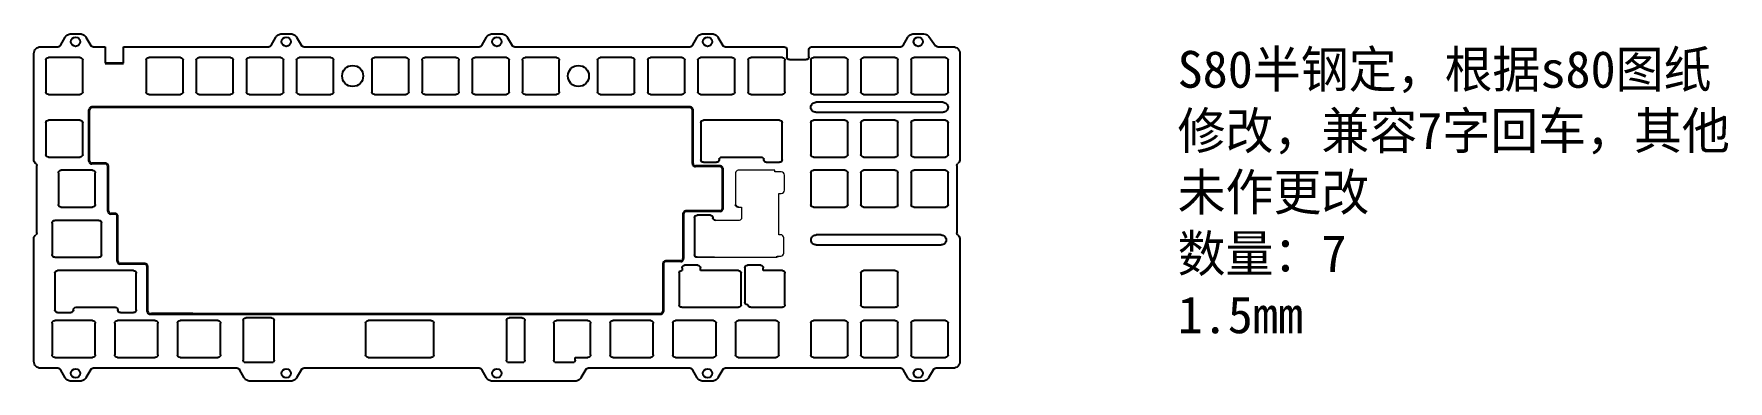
# Model space of a CAD drawing. Header units: millimetres. Extents: x 0 to 643, y 0 to 132.
import ezdxf

# ---------------------------------------------------------------- set-up
doc = ezdxf.new("R2010")
doc.units = ezdxf.units.MM
doc.layers.get('0').update_dxf_attribs({"lineweight": 35})
doc.layers.add('尺寸线层', color=3, linetype='Continuous', lineweight=18)
doc.layers.add('细实线层', color=7, linetype='Continuous', lineweight=18)

msp = doc.modelspace()

# ---------------------------------------------------------------- texts
at = {"layer": '尺寸线层', "insert": (434.32, 125.57), "char_height": 14, "width": 212.873, "attachment_point": 1}
msp.add_mtext('S80半钢定，根据s80图纸修改，兼容7字回车，其他未作更改\\P数量：7\\P1.5mm ', dxfattribs=at)

# ---------------------------------------------------------------- linework, layer by layer
at = {"color": 7, "linetype": 'Continuous', "lineweight": 25}
for p, q in [((10.05, 127.61), (11.9, 130.81)), ((14.06, 132.06), (17.6, 132.06)), ((19.76, 130.81), (21.61, 127.61)), ((90.05, 127.61), (91.9, 130.81)), ((94.06, 132.06), (97.6, 132.06)), ((99.76, 130.81), (101.61, 127.61)), ((170.05, 127.61), (171.9, 130.81)), ((174.06, 132.06), (177.6, 132.06)), ((179.76, 130.81), (181.61, 127.61)), ((250.05, 127.61), (251.9, 130.81)), ((254.06, 132.06), (257.6, 132.06)), ((259.76, 130.81), (261.61, 127.61)), ((330.05, 127.61), (331.9, 130.81)), ((334.06, 132.06), (337.82, 132.06)), ((339.83, 131.05), (342.44, 127.52)), ((0, 121.74), (0, 124.61)), ((2.5, 127.11), (9.18, 127.11)), ((17.53, 123.04), (5.53, 123.04)), ((22.48, 127.11), (27.08, 127.11)), ((27.08, 127.11), (27.08, 120.87)), ((34.08, 120.87), (34.08, 127.11)), ((34.08, 127.11), (89.18, 127.11)), ((55.63, 123.04), (43.63, 123.04)), ((74.68, 123.04), (62.68, 123.04)), ((93.73, 123.04), (81.73, 123.04)), ((112.78, 123.04), (100.78, 123.04)), ((102.48, 127.11), (169.18, 127.11)), ((141.35, 123.04), (129.35, 123.04)), ((160.4, 123.04), (148.4, 123.04)), ((179.45, 123.04), (167.45, 123.04)), ((182.48, 127.11), (249.18, 127.11)), ((198.5, 123.04), (186.5, 123.04)), ((227.08, 123.04), (215.08, 123.04)), ((246.13, 123.04), (234.13, 123.04)), ((265.19, 123.04), (253.19, 123.04)), ((262.48, 127.11), (284.94, 127.11)), ((284.23, 123.04), (272.23, 123.04)), ((285.94, 126.11), (285.94, 123.29)), ((286.94, 122.29), (293.33, 122.29)), ((294.33, 123.29), (294.33, 126.11)), ((295.33, 127.11), (329.18, 127.11)), ((308.04, 123.04), (296.04, 123.04)), ((327.09, 123.04), (315.09, 123.04)), ((346.14, 123.04), (334.14, 123.04)), ((343.25, 127.11), (349.16, 127.11)), ((351.66, 124.61), (351.66, 84.07)), ((0, 83.8), (0, 121.73)), ((4.53, 122.04), (4.53, 110.04)), ((18.53, 110.04), (18.53, 122.04)), ((42.63, 122.04), (42.63, 110.04)), ((56.63, 110.04), (56.63, 122.04)), ((61.68, 122.04), (61.68, 110.04)), ((75.68, 110.04), (75.68, 122.04)), ((80.73, 122.04), (80.73, 110.04)), ((94.73, 110.04), (94.73, 122.04)), ((99.78, 122.04), (99.78, 110.04)), ((113.78, 110.04), (113.78, 122.04)), ((128.35, 122.04), (128.35, 110.04)), ((142.35, 110.04), (142.35, 122.04)), ((147.4, 122.04), (147.4, 110.04)), ((161.4, 110.04), (161.4, 122.04)), ((166.45, 122.04), (166.45, 110.04)), ((180.45, 110.04), (180.45, 122.04)), ((185.5, 122.04), (185.5, 110.04)), ((199.5, 110.04), (199.5, 122.04)), ((214.08, 122.04), (214.08, 110.04)), ((228.08, 110.04), (228.08, 122.04)), ((233.13, 122.04), (233.13, 110.04)), ((247.13, 110.04), (247.13, 122.04)), ((252.19, 122.04), (252.19, 110.04)), ((266.19, 110.04), (266.19, 122.04)), ((271.23, 122.04), (271.23, 110.04)), ((285.23, 110.04), (285.23, 122.04)), ((295.04, 122.04), (295.04, 110.04)), ((309.04, 110.04), (309.04, 122.04)), ((314.09, 122.04), (314.09, 110.04)), ((328.09, 110.04), (328.09, 122.04)), ((333.14, 122.04), (333.14, 110.04)), ((347.14, 110.04), (347.14, 122.04)), ((5.53, 109.04), (17.53, 109.04)), ((43.63, 109.04), (55.63, 109.04)), ((62.68, 109.04), (74.68, 109.04)), ((81.73, 109.04), (93.73, 109.04)), ((100.78, 109.04), (112.78, 109.04)), ((129.35, 109.04), (141.35, 109.04)), ((148.4, 109.04), (160.4, 109.04)), ((167.45, 109.04), (179.45, 109.04)), ((186.5, 109.04), (198.5, 109.04)), ((215.08, 109.04), (227.08, 109.04)), ((234.13, 109.04), (246.13, 109.04)), ((253.19, 109.04), (265.19, 109.04)), ((272.23, 109.04), (284.23, 109.04)), ((296.04, 109.04), (308.04, 109.04)), ((345.24, 106.03), (296.94, 106.03)), ((315.09, 109.04), (327.09, 109.04)), ((334.14, 109.04), (346.14, 109.04)), ((4.53, 98.23), (4.53, 86.23)), ((17.53, 99.23), (5.53, 99.23)), ((18.53, 86.23), (18.53, 98.23)), ((253.26, 98.23), (253.26, 84.23)), ((283.14, 99.23), (254.26, 99.23)), ((284.14, 84.23), (284.14, 98.23)), ((295.04, 98.23), (295.04, 86.23)), ((308.04, 99.23), (296.04, 99.23)), ((296.94, 102.23), (345.24, 102.23)), ((309.04, 86.23), (309.04, 98.23)), ((314.09, 98.23), (314.09, 86.23)), ((327.09, 99.23), (315.09, 99.23)), ((328.09, 86.23), (328.09, 98.23)), ((333.14, 98.23), (333.14, 86.23)), ((346.14, 99.23), (334.14, 99.23)), ((347.14, 86.23), (347.14, 98.23)), ((5.53, 85.23), (17.53, 85.23)), ((261.26, 85.23), (276.14, 85.23)), ((296.04, 85.23), (308.04, 85.23)), ((315.09, 85.23), (327.09, 85.23)), ((334.14, 85.23), (346.14, 85.23)), ((1.1, 56.41), (1.1, 81.96)), ((9.29, 79.18), (9.29, 67.18)), ((22.29, 80.18), (10.29, 80.18)), ((23.29, 67.18), (23.29, 79.18)), ((254.26, 83.23), (259.26, 83.23)), ((278.14, 83.23), (283.14, 83.23)), ((295.04, 79.18), (295.04, 67.18)), ((308.04, 80.18), (296.04, 80.18)), ((309.04, 67.18), (309.04, 79.18)), ((314.09, 79.18), (314.09, 67.18)), ((327.09, 80.18), (315.09, 80.18)), ((328.09, 67.18), (328.09, 79.18)), ((333.14, 79.18), (333.14, 67.18)), ((346.14, 80.18), (334.14, 80.18)), ((347.14, 67.18), (347.14, 79.18)), ((350.46, 81.96), (350.46, 56.41)), ((10.29, 66.18), (22.29, 66.18)), ((296.04, 66.18), (308.04, 66.18)), ((315.09, 66.18), (327.09, 66.18)), ((334.14, 66.18), (346.14, 66.18)), ((6.91, 60.12), (6.91, 48.12)), ((24.67, 61.12), (7.91, 61.12)), ((25.67, 48.12), (25.67, 60.12)), ((250.88, 62.12), (250.88, 48.12)), ((256.88, 63.12), (251.88, 63.12)), ((0, 7.45), (0, 54.57)), ((344.52, 55.61), (297.05, 55.61)), ((297.05, 51.81), (344.52, 51.81)), ((351.66, 54.3), (351.66, 24.01)), ((7.91, 47.12), (24.67, 47.12)), ((8, 41.08), (8, 27.08)), ((37.87, 42.08), (9, 42.08)), ((38.87, 27.08), (38.87, 41.08)), ((245.03, 41.08), (245.03, 29.08)), ((246.12, 43.08), (246.12, 42.08)), ((252.12, 44.08), (247.12, 44.08)), ((253.12, 42.08), (253.12, 43.08)), ((267.56, 42.08), (253.12, 42.08)), ((268.56, 29.08), (268.56, 41.08)), ((270, 43.08), (270, 30.08)), ((276, 44.08), (271, 44.08)), ((277, 42.08), (277, 43.08)), ((284.23, 42.08), (277, 42.08)), ((285.23, 29.08), (285.23, 41.08)), ((314.09, 41.08), (314.09, 29.08)), ((327.09, 42.08), (315.09, 42.08)), ((328.09, 29.08), (328.09, 41.08)), ((9, 26.08), (14, 26.08)), ((16, 28.08), (30.87, 28.08)), ((32.87, 26.08), (37.87, 26.08)), ((246.03, 28.08), (267.56, 28.08)), ((272.23, 28.08), (284.23, 28.08)), ((315.09, 28.08), (327.09, 28.08)), ((6.91, 22.03), (6.91, 10.02)), ((22.29, 23.03), (7.91, 23.03)), ((23.29, 10.02), (23.29, 22.03)), ((30.72, 22.03), (30.72, 10.02)), ((46.1, 23.03), (31.72, 23.03)), ((47.1, 10.02), (47.1, 22.03)), ((54.53, 22.03), (54.53, 10.02)), ((69.92, 23.03), (55.53, 23.03)), ((70.92, 10.02), (70.92, 22.03)), ((79.47, 23.03), (79.47, 8.02)), ((90.23, 24.02), (80.46, 24.02)), ((91.23, 8.03), (91.23, 23.03)), ((125.98, 22.03), (125.98, 10.02)), ((150.88, 23.03), (126.98, 23.03)), ((151.88, 10.02), (151.88, 22.03)), ((179.48, 23.03), (179.48, 8.02)), ((185.48, 24.02), (180.48, 24.02)), ((186.48, 8.02), (186.48, 23.03)), ((197.41, 22.03), (197.41, 8.03)), ((210.41, 23.03), (198.41, 23.03)), ((211.41, 10.02), (211.41, 22.03)), ((218.84, 22.03), (218.84, 10.02)), ((234.22, 23.03), (219.84, 23.03)), ((235.22, 10.02), (235.22, 22.03)), ((242.65, 22.03), (242.65, 10.02)), ((258.03, 23.03), (243.65, 23.03)), ((259.03, 10.02), (259.03, 22.03)), ((266.47, 22.03), (266.47, 10.02)), ((281.85, 23.03), (267.47, 23.03)), ((282.85, 10.02), (282.85, 22.03)), ((295.04, 22.03), (295.04, 10.02)), ((308.04, 23.03), (296.04, 23.03)), ((309.04, 10.02), (309.04, 22.03)), ((314.09, 22.03), (314.09, 10.02)), ((327.09, 23.03), (315.09, 23.03)), ((328.09, 10.02), (328.09, 22.03)), ((333.14, 22.03), (333.14, 10.02)), ((346.14, 23.03), (334.14, 23.03)), ((347.14, 10.02), (347.14, 22.03)), ((351.66, 24.01), (351.66, 7.45)), ((7.91, 9.02), (22.29, 9.02)), ((31.72, 9.02), (46.1, 9.02)), ((55.53, 9.02), (69.92, 9.02)), ((79.87, 7.22), (90.82, 7.22)), ((126.98, 9.02), (150.88, 9.02)), ((179.88, 7.22), (186.08, 7.22)), ((197.81, 7.22), (205.12, 7.22)), ((205.53, 8.03), (205.53, 9.02)), ((205.53, 9.02), (210.41, 9.02)), ((219.84, 9.02), (234.22, 9.02)), ((243.65, 9.02), (258.03, 9.02)), ((267.47, 9.02), (281.85, 9.02)), ((296.04, 9.02), (308.04, 9.02)), ((315.09, 9.02), (327.09, 9.02)), ((334.14, 9.02), (346.14, 9.02)), ((9.18, 4.95), (2.5, 4.95)), ((11.9, 1.25), (10.05, 4.45)), ((17.6, 0), (14.06, 0)), ((21.61, 4.45), (19.76, 1.25)), ((77.18, 4.95), (22.48, 4.95)), ((79.9, 1.25), (78.05, 4.45)), ((97.6, 0), (82.06, 0)), ((101.61, 4.45), (99.76, 1.25)), ((169.18, 4.95), (102.48, 4.95)), ((171.9, 1.25), (170.05, 4.45)), ((205.6, 0), (174.06, 0)), ((209.61, 4.45), (207.76, 1.25)), ((249.19, 4.95), (210.48, 4.95)), ((251.9, 1.25), (250.05, 4.45)), ((257.6, 0), (254.07, 0)), ((261.61, 4.45), (259.77, 1.25)), ((329.19, 4.95), (262.48, 4.95)), ((331.9, 1.25), (330.05, 4.45)), ((337.6, 0), (334.07, 0)), ((341.61, 4.45), (339.77, 1.25)), ((349.16, 4.95), (342.48, 4.95))]:
    msp.add_line(p, q, dxfattribs=at)
for p, q in [((27.08, 120.87), (34.08, 120.87)), ((21.05, 83.7), (21.05, 103.13)), ((249.2, 104.13), (22.05, 104.13)), ((250.2, 82.7), (250.2, 103.13)), ((27.2, 82.7), (22.05, 82.7)), ((28.2, 64.65), (28.2, 81.7)), ((260.56, 81.7), (251.2, 81.7)), ((261.56, 65.65), (261.56, 80.7)), ((260.56, 64.65), (247.62, 64.65)), ((30.77, 63.65), (29.2, 63.65)), ((31.77, 45.6), (31.77, 62.65)), ((246.62, 63.65), (246.62, 46.6)), ((245.62, 45.6), (239.94, 45.6)), ((282.22, 47.5), (282.22, 47.13)), ((42.13, 44.6), (32.77, 44.6)), ((43.13, 26.55), (43.13, 43.6)), ((238.94, 44.6), (238.94, 26.55)), ((44.13, 25.55), (237.94, 25.55)), ((60.39, 25.55), (44.71, 25.55))]:
    msp.add_line(p, q)
at = {"color": 144, "linetype": 'Continuous', "lineweight": 18}
for p, q in [((246.12, 42.08), (246.03, 42.08)), ((271, 29.08), (271.23, 29.08))]:
    msp.add_line(p, q, dxfattribs=at)
at = {"color": 7, "linetype": 'Continuous', "lineweight": 25}
for centre, radius in [((15.83, 129.06), 1.75), ((95.83, 129.06), 1.75), ((175.83, 129.06), 1.75), ((255.83, 129.06), 1.75), ((335.83, 129.06), 1.75), ((121.06, 116.04), 4), ((206.79, 116.04), 4), ((15.83, 3), 1.75), ((95.83, 3), 1.75), ((175.83, 3), 1.75), ((255.83, 3), 1.75), ((335.83, 3), 1.75)]:
    msp.add_circle(centre, radius, dxfattribs=at)
for centre, start, end in [((22.05, 103.13), 90, 180), ((249.2, 103.13), 360, 90), ((22.05, 83.7), 180, 270), ((27.2, 81.7), 360, 90), ((251.2, 82.7), 180, 270), ((260.56, 80.7), 0, 90), ((29.2, 64.65), 180, 270), ((247.62, 63.65), 90, 180), ((260.56, 65.65), 270, 360), ((30.77, 62.65), 360, 90), ((32.77, 45.6), 180, 270), ((239.94, 44.6), 90, 180), ((245.62, 46.6), 270, 360), ((42.13, 43.6), 0, 90), ((44.13, 26.55), 180, 270), ((237.94, 26.55), 270, 360)]:
    msp.add_arc(centre, 1, start, end)
for points, knots in [([(11.9, 130.81), (12.12, 131.19), (12.44, 131.51), (13.19, 131.95), (13.63, 132.06), (14.06, 132.06)], [0, 0, 0, 0, 1.305135, 1.305135, 2.61027, 2.61027, 2.61027, 2.61027]), ([(17.6, 132.06), (18.04, 132.06), (18.47, 131.95), (19.23, 131.51), (19.55, 131.19), (19.76, 130.81)], [0, 0, 0, 0, 1.305135, 1.305135, 2.61027, 2.61027, 2.61027, 2.61027]), ([(91.9, 130.81), (92.12, 131.19), (92.44, 131.51), (93.19, 131.95), (93.63, 132.06), (94.06, 132.06)], [0, 0, 0, 0, 1.305135, 1.305135, 2.61027, 2.61027, 2.61027, 2.61027]), ([(97.6, 132.06), (98.04, 132.06), (98.47, 131.95), (99.23, 131.51), (99.55, 131.19), (99.76, 130.81)], [0, 0, 0, 0, 1.305135, 1.305135, 2.61027, 2.61027, 2.61027, 2.61027]), ([(171.9, 130.81), (172.12, 131.19), (172.44, 131.51), (173.19, 131.95), (173.63, 132.06), (174.06, 132.06)], [0, 0, 0, 0, 1.305135, 1.305135, 2.61027, 2.61027, 2.61027, 2.61027]), ([(177.6, 132.06), (178.04, 132.06), (178.47, 131.95), (179.23, 131.51), (179.55, 131.19), (179.76, 130.81)], [0, 0, 0, 0, 1.305135, 1.305135, 2.61027, 2.61027, 2.61027, 2.61027]), ([(251.9, 130.81), (252.12, 131.19), (252.44, 131.51), (253.19, 131.95), (253.63, 132.06), (254.06, 132.06)], [0, 0, 0, 0, 1.305135, 1.305135, 2.61027, 2.61027, 2.61027, 2.61027]), ([(257.6, 132.06), (258.04, 132.06), (258.47, 131.95), (259.23, 131.51), (259.55, 131.19), (259.76, 130.81)], [0, 0, 0, 0, 1.305135, 1.305135, 2.61027, 2.61027, 2.61027, 2.61027]), ([(331.9, 130.81), (332.12, 131.19), (332.44, 131.51), (333.19, 131.95), (333.63, 132.06), (334.06, 132.06)], [0, 0, 0, 0, 1.305135, 1.305135, 2.61027, 2.61027, 2.61027, 2.61027]), ([(337.82, 132.06), (338.21, 132.06), (338.6, 131.97), (339.29, 131.62), (339.6, 131.36), (339.83, 131.05)], [0, 0, 0, 0, 1.164629, 1.164629, 2.329258, 2.329258, 2.329258, 2.329258]), ([(0, 124.61), (0, 124.94), (0.07, 125.27), (0.32, 125.87), (0.5, 126.15), (0.96, 126.61), (1.24, 126.8), (1.85, 127.05), (2.17, 127.11), (2.5, 127.11)], [0, 0, 0, 0, 0.980141, 0.980141, 1.960282, 1.960282, 2.940424, 2.940424, 3.920565, 3.920565, 3.920565, 3.920565]), ([(4.53, 122.04), (4.53, 122.3), (4.64, 122.56), (5.01, 122.93), (5.27, 123.04), (5.53, 123.04)], [0, 0, 0, 0, 0.779981, 0.779981, 1.559962, 1.559962, 1.559962, 1.559962]), ([(10.05, 127.61), (9.96, 127.46), (9.84, 127.33), (9.53, 127.16), (9.36, 127.11), (9.18, 127.11)], [0, 0, 0, 0, 0.522054, 0.522054, 1.044108, 1.044108, 1.044108, 1.044108]), ([(17.53, 123.04), (17.79, 123.04), (18.05, 122.93), (18.42, 122.56), (18.53, 122.3), (18.53, 122.04)], [0, 0, 0, 0, 0.779981, 0.779981, 1.559962, 1.559962, 1.559962, 1.559962]), ([(22.48, 127.11), (22.3, 127.11), (22.13, 127.16), (21.83, 127.33), (21.7, 127.46), (21.61, 127.61)], [0, 0, 0, 0, 0.522054, 0.522054, 1.044108, 1.044108, 1.044108, 1.044108]), ([(42.63, 122.04), (42.63, 122.3), (42.74, 122.56), (43.11, 122.93), (43.37, 123.04), (43.63, 123.04)], [0, 0, 0, 0, 0.779981, 0.779981, 1.559962, 1.559962, 1.559962, 1.559962]), ([(55.63, 123.04), (55.89, 123.04), (56.15, 122.93), (56.52, 122.56), (56.63, 122.3), (56.63, 122.04)], [0, 0, 0, 0, 0.779981, 0.779981, 1.559962, 1.559962, 1.559962, 1.559962]), ([(61.68, 122.04), (61.68, 122.3), (61.79, 122.56), (62.16, 122.93), (62.42, 123.04), (62.68, 123.04)], [0, 0, 0, 0, 0.779981, 0.779981, 1.559962, 1.559962, 1.559962, 1.559962]), ([(74.68, 123.04), (74.94, 123.04), (75.2, 122.93), (75.57, 122.56), (75.68, 122.3), (75.68, 122.04)], [0, 0, 0, 0, 0.779981, 0.779981, 1.559962, 1.559962, 1.559962, 1.559962]), ([(80.73, 122.04), (80.73, 122.3), (80.84, 122.56), (81.21, 122.93), (81.47, 123.04), (81.73, 123.04)], [0, 0, 0, 0, 0.779981, 0.779981, 1.559962, 1.559962, 1.559962, 1.559962]), ([(90.05, 127.61), (89.96, 127.46), (89.84, 127.33), (89.53, 127.16), (89.36, 127.11), (89.18, 127.11)], [0, 0, 0, 0, 0.522054, 0.522054, 1.044108, 1.044108, 1.044108, 1.044108]), ([(93.73, 123.04), (93.99, 123.04), (94.25, 122.93), (94.62, 122.56), (94.73, 122.3), (94.73, 122.04)], [0, 0, 0, 0, 0.779981, 0.779981, 1.559962, 1.559962, 1.559962, 1.559962]), ([(99.78, 122.04), (99.78, 122.3), (99.89, 122.56), (100.26, 122.93), (100.52, 123.04), (100.78, 123.04)], [0, 0, 0, 0, 0.779981, 0.779981, 1.559962, 1.559962, 1.559962, 1.559962]), ([(102.48, 127.11), (102.3, 127.11), (102.13, 127.16), (101.83, 127.33), (101.7, 127.46), (101.61, 127.61)], [0, 0, 0, 0, 0.522054, 0.522054, 1.044108, 1.044108, 1.044108, 1.044108]), ([(112.78, 123.04), (113.04, 123.04), (113.3, 122.93), (113.67, 122.56), (113.78, 122.3), (113.78, 122.04)], [0, 0, 0, 0, 0.779981, 0.779981, 1.559962, 1.559962, 1.559962, 1.559962]), ([(128.35, 122.04), (128.35, 122.3), (128.46, 122.56), (128.83, 122.93), (129.09, 123.04), (129.35, 123.04)], [0, 0, 0, 0, 0.779981, 0.779981, 1.559962, 1.559962, 1.559962, 1.559962]), ([(141.35, 123.04), (141.61, 123.04), (141.87, 122.93), (142.24, 122.56), (142.35, 122.3), (142.35, 122.04)], [0, 0, 0, 0, 0.779981, 0.779981, 1.559962, 1.559962, 1.559962, 1.559962]), ([(147.4, 122.04), (147.4, 122.3), (147.51, 122.56), (147.88, 122.93), (148.14, 123.04), (148.4, 123.04)], [0, 0, 0, 0, 0.779981, 0.779981, 1.559962, 1.559962, 1.559962, 1.559962]), ([(160.4, 123.04), (160.66, 123.04), (160.92, 122.93), (161.29, 122.56), (161.4, 122.3), (161.4, 122.04)], [0, 0, 0, 0, 0.779981, 0.779981, 1.559962, 1.559962, 1.559962, 1.559962]), ([(166.45, 122.04), (166.45, 122.3), (166.56, 122.56), (166.93, 122.93), (167.19, 123.04), (167.45, 123.04)], [0, 0, 0, 0, 0.779981, 0.779981, 1.559962, 1.559962, 1.559962, 1.559962]), ([(170.05, 127.61), (169.96, 127.46), (169.84, 127.33), (169.53, 127.16), (169.36, 127.11), (169.18, 127.11)], [0, 0, 0, 0, 0.522054, 0.522054, 1.044108, 1.044108, 1.044108, 1.044108]), ([(179.45, 123.04), (179.71, 123.04), (179.97, 122.93), (180.34, 122.56), (180.45, 122.3), (180.45, 122.04)], [0, 0, 0, 0, 0.779981, 0.779981, 1.559962, 1.559962, 1.559962, 1.559962]), ([(182.48, 127.11), (182.3, 127.11), (182.13, 127.16), (181.83, 127.33), (181.7, 127.46), (181.61, 127.61)], [0, 0, 0, 0, 0.522054, 0.522054, 1.044108, 1.044108, 1.044108, 1.044108]), ([(185.5, 122.04), (185.5, 122.3), (185.61, 122.56), (185.98, 122.93), (186.24, 123.04), (186.5, 123.04)], [0, 0, 0, 0, 0.779981, 0.779981, 1.559962, 1.559962, 1.559962, 1.559962]), ([(198.5, 123.04), (198.76, 123.04), (199.02, 122.93), (199.39, 122.56), (199.5, 122.3), (199.5, 122.04)], [0, 0, 0, 0, 0.779981, 0.779981, 1.559962, 1.559962, 1.559962, 1.559962]), ([(214.08, 122.04), (214.08, 122.3), (214.19, 122.56), (214.56, 122.93), (214.82, 123.04), (215.08, 123.04)], [0, 0, 0, 0, 0.779981, 0.779981, 1.559962, 1.559962, 1.559962, 1.559962]), ([(227.08, 123.04), (227.34, 123.04), (227.6, 122.93), (227.97, 122.56), (228.08, 122.3), (228.08, 122.04)], [0, 0, 0, 0, 0.779981, 0.779981, 1.559962, 1.559962, 1.559962, 1.559962]), ([(233.13, 122.04), (233.13, 122.3), (233.24, 122.56), (233.61, 122.93), (233.87, 123.04), (234.13, 123.04)], [0, 0, 0, 0, 0.779981, 0.779981, 1.559962, 1.559962, 1.559962, 1.559962]), ([(246.13, 123.04), (246.39, 123.04), (246.65, 122.93), (247.02, 122.56), (247.13, 122.3), (247.13, 122.04)], [0, 0, 0, 0, 0.779981, 0.779981, 1.559962, 1.559962, 1.559962, 1.559962]), ([(250.05, 127.61), (249.96, 127.46), (249.84, 127.33), (249.53, 127.16), (249.36, 127.11), (249.18, 127.11)], [0, 0, 0, 0, 0.522054, 0.522054, 1.044108, 1.044108, 1.044108, 1.044108]), ([(252.19, 122.04), (252.19, 122.3), (252.3, 122.56), (252.67, 122.93), (252.93, 123.04), (253.19, 123.04)], [0, 0, 0, 0, 0.779981, 0.779981, 1.559962, 1.559962, 1.559962, 1.559962]), ([(262.48, 127.11), (262.3, 127.11), (262.13, 127.16), (261.83, 127.33), (261.7, 127.46), (261.61, 127.61)], [0, 0, 0, 0, 0.522054, 0.522054, 1.044108, 1.044108, 1.044108, 1.044108]), ([(265.19, 123.04), (265.45, 123.04), (265.71, 122.93), (266.08, 122.56), (266.19, 122.3), (266.19, 122.04)], [0, 0, 0, 0, 0.779981, 0.779981, 1.559962, 1.559962, 1.559962, 1.559962]), ([(271.23, 122.04), (271.23, 122.3), (271.34, 122.56), (271.71, 122.93), (271.97, 123.04), (272.23, 123.04)], [0, 0, 0, 0, 0.779981, 0.779981, 1.559962, 1.559962, 1.559962, 1.559962]), ([(284.23, 123.04), (284.49, 123.04), (284.75, 122.93), (285.12, 122.56), (285.23, 122.3), (285.23, 122.04)], [0, 0, 0, 0, 0.779981, 0.779981, 1.559962, 1.559962, 1.559962, 1.559962]), ([(284.94, 127.11), (285.2, 127.11), (285.46, 127), (285.83, 126.63), (285.94, 126.37), (285.94, 126.11)], [0, 0, 0, 0, 0.779981, 0.779981, 1.559962, 1.559962, 1.559962, 1.559962]), ([(286.94, 122.29), (286.68, 122.29), (286.42, 122.4), (286.05, 122.77), (285.94, 123.03), (285.94, 123.29)], [0, 0, 0, 0, 0.779981, 0.779981, 1.559962, 1.559962, 1.559962, 1.559962]), ([(294.33, 123.29), (294.33, 123.03), (294.22, 122.77), (293.85, 122.4), (293.59, 122.29), (293.33, 122.29)], [0, 0, 0, 0, 0.779981, 0.779981, 1.559962, 1.559962, 1.559962, 1.559962]), ([(294.33, 126.11), (294.33, 126.37), (294.44, 126.63), (294.81, 127), (295.07, 127.11), (295.33, 127.11)], [0, 0, 0, 0, 0.779981, 0.779981, 1.559962, 1.559962, 1.559962, 1.559962]), ([(295.04, 122.04), (295.04, 122.3), (295.15, 122.56), (295.52, 122.93), (295.78, 123.04), (296.04, 123.04)], [0, 0, 0, 0, 0.779981, 0.779981, 1.559962, 1.559962, 1.559962, 1.559962]), ([(308.04, 123.04), (308.3, 123.04), (308.56, 122.93), (308.93, 122.56), (309.04, 122.3), (309.04, 122.04)], [0, 0, 0, 0, 0.779981, 0.779981, 1.559962, 1.559962, 1.559962, 1.559962]), ([(314.09, 122.04), (314.09, 122.3), (314.2, 122.56), (314.57, 122.93), (314.83, 123.04), (315.09, 123.04)], [0, 0, 0, 0, 0.779981, 0.779981, 1.559962, 1.559962, 1.559962, 1.559962]), ([(327.09, 123.04), (327.35, 123.04), (327.61, 122.93), (327.98, 122.56), (328.09, 122.3), (328.09, 122.04)], [0, 0, 0, 0, 0.779981, 0.779981, 1.559962, 1.559962, 1.559962, 1.559962]), ([(330.05, 127.61), (329.96, 127.46), (329.84, 127.33), (329.53, 127.16), (329.36, 127.11), (329.18, 127.11)], [0, 0, 0, 0, 0.522054, 0.522054, 1.044108, 1.044108, 1.044108, 1.044108]), ([(333.14, 122.04), (333.14, 122.3), (333.25, 122.56), (333.62, 122.93), (333.88, 123.04), (334.14, 123.04)], [0, 0, 0, 0, 0.779981, 0.779981, 1.559962, 1.559962, 1.559962, 1.559962]), ([(343.25, 127.11), (343.09, 127.11), (342.93, 127.15), (342.66, 127.29), (342.53, 127.39), (342.44, 127.52)], [0, 0, 0, 0, 0.4658516, 0.4658516, 0.9317032, 0.9317032, 0.9317032, 0.9317032]), ([(346.14, 123.04), (346.4, 123.04), (346.66, 122.93), (347.03, 122.56), (347.14, 122.3), (347.14, 122.04)], [0, 0, 0, 0, 0.779981, 0.779981, 1.559962, 1.559962, 1.559962, 1.559962]), ([(349.16, 127.11), (349.49, 127.11), (349.82, 127.05), (350.42, 126.8), (350.7, 126.61), (351.16, 126.15), (351.35, 125.87), (351.6, 125.27), (351.66, 124.94), (351.66, 124.61)], [0, 0, 0, 0, 0.980118, 0.980118, 1.960237, 1.960237, 2.940355, 2.940355, 3.920473, 3.920473, 3.920473, 3.920473]), ([(5.53, 109.04), (5.27, 109.04), (5.01, 109.15), (4.64, 109.52), (4.53, 109.78), (4.53, 110.04)], [0, 0, 0, 0, 0.779981, 0.779981, 1.559962, 1.559962, 1.559962, 1.559962]), ([(18.53, 110.04), (18.53, 109.78), (18.42, 109.52), (18.05, 109.15), (17.79, 109.04), (17.53, 109.04)], [0, 0, 0, 0, 0.779981, 0.779981, 1.559962, 1.559962, 1.559962, 1.559962]), ([(43.63, 109.04), (43.37, 109.04), (43.11, 109.15), (42.74, 109.52), (42.63, 109.78), (42.63, 110.04)], [0, 0, 0, 0, 0.779981, 0.779981, 1.559962, 1.559962, 1.559962, 1.559962]), ([(56.63, 110.04), (56.63, 109.78), (56.52, 109.52), (56.15, 109.15), (55.89, 109.04), (55.63, 109.04)], [0, 0, 0, 0, 0.779981, 0.779981, 1.559962, 1.559962, 1.559962, 1.559962]), ([(62.68, 109.04), (62.42, 109.04), (62.16, 109.15), (61.79, 109.52), (61.68, 109.78), (61.68, 110.04)], [0, 0, 0, 0, 0.779981, 0.779981, 1.559962, 1.559962, 1.559962, 1.559962]), ([(75.68, 110.04), (75.68, 109.78), (75.57, 109.52), (75.2, 109.15), (74.94, 109.04), (74.68, 109.04)], [0, 0, 0, 0, 0.779981, 0.779981, 1.559962, 1.559962, 1.559962, 1.559962]), ([(81.73, 109.04), (81.47, 109.04), (81.21, 109.15), (80.84, 109.52), (80.73, 109.78), (80.73, 110.04)], [0, 0, 0, 0, 0.779981, 0.779981, 1.559962, 1.559962, 1.559962, 1.559962]), ([(94.73, 110.04), (94.73, 109.78), (94.62, 109.52), (94.25, 109.15), (93.99, 109.04), (93.73, 109.04)], [0, 0, 0, 0, 0.779981, 0.779981, 1.559962, 1.559962, 1.559962, 1.559962]), ([(100.78, 109.04), (100.52, 109.04), (100.26, 109.15), (99.89, 109.52), (99.78, 109.78), (99.78, 110.04)], [0, 0, 0, 0, 0.779981, 0.779981, 1.559962, 1.559962, 1.559962, 1.559962]), ([(113.78, 110.04), (113.78, 109.78), (113.67, 109.52), (113.3, 109.15), (113.04, 109.04), (112.78, 109.04)], [0, 0, 0, 0, 0.779981, 0.779981, 1.559962, 1.559962, 1.559962, 1.559962]), ([(129.35, 109.04), (129.09, 109.04), (128.83, 109.15), (128.46, 109.52), (128.35, 109.78), (128.35, 110.04)], [0, 0, 0, 0, 0.779981, 0.779981, 1.559962, 1.559962, 1.559962, 1.559962]), ([(142.35, 110.04), (142.35, 109.78), (142.24, 109.52), (141.87, 109.15), (141.61, 109.04), (141.35, 109.04)], [0, 0, 0, 0, 0.779981, 0.779981, 1.559962, 1.559962, 1.559962, 1.559962]), ([(148.4, 109.04), (148.14, 109.04), (147.88, 109.15), (147.51, 109.52), (147.4, 109.78), (147.4, 110.04)], [0, 0, 0, 0, 0.779981, 0.779981, 1.559962, 1.559962, 1.559962, 1.559962]), ([(161.4, 110.04), (161.4, 109.78), (161.29, 109.52), (160.92, 109.15), (160.66, 109.04), (160.4, 109.04)], [0, 0, 0, 0, 0.779981, 0.779981, 1.559962, 1.559962, 1.559962, 1.559962]), ([(167.45, 109.04), (167.19, 109.04), (166.93, 109.15), (166.56, 109.52), (166.45, 109.78), (166.45, 110.04)], [0, 0, 0, 0, 0.779981, 0.779981, 1.559962, 1.559962, 1.559962, 1.559962]), ([(180.45, 110.04), (180.45, 109.78), (180.34, 109.52), (179.97, 109.15), (179.71, 109.04), (179.45, 109.04)], [0, 0, 0, 0, 0.779981, 0.779981, 1.559962, 1.559962, 1.559962, 1.559962]), ([(186.5, 109.04), (186.24, 109.04), (185.98, 109.15), (185.61, 109.52), (185.5, 109.78), (185.5, 110.04)], [0, 0, 0, 0, 0.779981, 0.779981, 1.559962, 1.559962, 1.559962, 1.559962]), ([(199.5, 110.04), (199.5, 109.78), (199.39, 109.52), (199.02, 109.15), (198.76, 109.04), (198.5, 109.04)], [0, 0, 0, 0, 0.779981, 0.779981, 1.559962, 1.559962, 1.559962, 1.559962]), ([(215.08, 109.04), (214.82, 109.04), (214.56, 109.15), (214.19, 109.52), (214.08, 109.78), (214.08, 110.04)], [0, 0, 0, 0, 0.779981, 0.779981, 1.559962, 1.559962, 1.559962, 1.559962]), ([(228.08, 110.04), (228.08, 109.78), (227.97, 109.52), (227.6, 109.15), (227.34, 109.04), (227.08, 109.04)], [0, 0, 0, 0, 0.779981, 0.779981, 1.559962, 1.559962, 1.559962, 1.559962]), ([(234.13, 109.04), (233.87, 109.04), (233.61, 109.15), (233.24, 109.52), (233.13, 109.78), (233.13, 110.04)], [0, 0, 0, 0, 0.779981, 0.779981, 1.559962, 1.559962, 1.559962, 1.559962]), ([(247.13, 110.04), (247.13, 109.78), (247.02, 109.52), (246.65, 109.15), (246.39, 109.04), (246.13, 109.04)], [0, 0, 0, 0, 0.779981, 0.779981, 1.559962, 1.559962, 1.559962, 1.559962]), ([(253.19, 109.04), (252.93, 109.04), (252.67, 109.15), (252.3, 109.52), (252.19, 109.78), (252.19, 110.04)], [0, 0, 0, 0, 0.779981, 0.779981, 1.559962, 1.559962, 1.559962, 1.559962]), ([(266.19, 110.04), (266.19, 109.78), (266.08, 109.52), (265.71, 109.15), (265.45, 109.04), (265.19, 109.04)], [0, 0, 0, 0, 0.779981, 0.779981, 1.559962, 1.559962, 1.559962, 1.559962]), ([(272.23, 109.04), (271.97, 109.04), (271.71, 109.15), (271.34, 109.52), (271.23, 109.78), (271.23, 110.04)], [0, 0, 0, 0, 0.779981, 0.779981, 1.559962, 1.559962, 1.559962, 1.559962]), ([(285.23, 110.04), (285.23, 109.78), (285.12, 109.52), (284.75, 109.15), (284.49, 109.04), (284.23, 109.04)], [0, 0, 0, 0, 0.779981, 0.779981, 1.559962, 1.559962, 1.559962, 1.559962]), ([(296.04, 109.04), (295.78, 109.04), (295.52, 109.15), (295.15, 109.52), (295.04, 109.78), (295.04, 110.04)], [0, 0, 0, 0, 0.779981, 0.779981, 1.559962, 1.559962, 1.559962, 1.559962]), ([(309.04, 110.04), (309.04, 109.78), (308.93, 109.52), (308.56, 109.15), (308.3, 109.04), (308.04, 109.04)], [0, 0, 0, 0, 0.779981, 0.779981, 1.559962, 1.559962, 1.559962, 1.559962]), ([(315.09, 109.04), (314.83, 109.04), (314.57, 109.15), (314.2, 109.52), (314.09, 109.78), (314.09, 110.04)], [0, 0, 0, 0, 0.779981, 0.779981, 1.559962, 1.559962, 1.559962, 1.559962]), ([(328.09, 110.04), (328.09, 109.78), (327.98, 109.52), (327.61, 109.15), (327.35, 109.04), (327.09, 109.04)], [0, 0, 0, 0, 0.779981, 0.779981, 1.559962, 1.559962, 1.559962, 1.559962]), ([(334.14, 109.04), (333.88, 109.04), (333.62, 109.15), (333.25, 109.52), (333.14, 109.78), (333.14, 110.04)], [0, 0, 0, 0, 0.779981, 0.779981, 1.559962, 1.559962, 1.559962, 1.559962]), ([(347.14, 110.04), (347.14, 109.78), (347.03, 109.52), (346.66, 109.15), (346.4, 109.04), (346.14, 109.04)], [0, 0, 0, 0, 0.779981, 0.779981, 1.559962, 1.559962, 1.559962, 1.559962]), ([(296.94, 102.23), (296.69, 102.23), (296.44, 102.28), (295.98, 102.47), (295.77, 102.61), (295.42, 102.96), (295.28, 103.17), (295.09, 103.63), (295.04, 103.88), (295.04, 104.38), (295.09, 104.63), (295.28, 105.09), (295.42, 105.3), (295.77, 105.65), (295.98, 105.79), (296.44, 105.98), (296.69, 106.03), (296.94, 106.03)], [0, 0, 0, 0, 0.744907, 0.744907, 1.489815, 1.489815, 2.234722, 2.234722, 2.979629, 2.979629, 3.724536, 3.724536, 4.469444, 4.469444, 5.214351, 5.214351, 5.959258, 5.959258, 5.959258, 5.959258]), ([(345.24, 106.03), (345.49, 106.03), (345.74, 105.98), (346.2, 105.79), (346.41, 105.65), (346.76, 105.3), (346.9, 105.09), (347.09, 104.63), (347.14, 104.38), (347.14, 103.88), (347.09, 103.63), (346.9, 103.17), (346.76, 102.96), (346.41, 102.61), (346.2, 102.47), (345.74, 102.28), (345.49, 102.23), (345.24, 102.23)], [0, 0, 0, 0, 0.744907, 0.744907, 1.489815, 1.489815, 2.234722, 2.234722, 2.979629, 2.979629, 3.724536, 3.724536, 4.469444, 4.469444, 5.214351, 5.214351, 5.959258, 5.959258, 5.959258, 5.959258]), ([(4.53, 98.23), (4.53, 98.49), (4.64, 98.75), (5.01, 99.12), (5.27, 99.23), (5.53, 99.23)], [0, 0, 0, 0, 0.779981, 0.779981, 1.559962, 1.559962, 1.559962, 1.559962]), ([(17.53, 99.23), (17.79, 99.23), (18.05, 99.12), (18.42, 98.75), (18.53, 98.49), (18.53, 98.23)], [0, 0, 0, 0, 0.779981, 0.779981, 1.559962, 1.559962, 1.559962, 1.559962]), ([(253.26, 98.23), (253.26, 98.49), (253.37, 98.75), (253.74, 99.12), (254, 99.23), (254.26, 99.23)], [0, 0, 0, 0, 0.779981, 0.779981, 1.559962, 1.559962, 1.559962, 1.559962]), ([(283.14, 99.23), (283.4, 99.23), (283.66, 99.12), (284.03, 98.75), (284.14, 98.49), (284.14, 98.23)], [0, 0, 0, 0, 0.779981, 0.779981, 1.559962, 1.559962, 1.559962, 1.559962]), ([(295.04, 98.23), (295.04, 98.49), (295.15, 98.75), (295.52, 99.12), (295.78, 99.23), (296.04, 99.23)], [0, 0, 0, 0, 0.779981, 0.779981, 1.559962, 1.559962, 1.559962, 1.559962]), ([(308.04, 99.23), (308.3, 99.23), (308.56, 99.12), (308.93, 98.75), (309.04, 98.49), (309.04, 98.23)], [0, 0, 0, 0, 0.779981, 0.779981, 1.559962, 1.559962, 1.559962, 1.559962]), ([(314.09, 98.23), (314.09, 98.49), (314.2, 98.75), (314.57, 99.12), (314.83, 99.23), (315.09, 99.23)], [0, 0, 0, 0, 0.779981, 0.779981, 1.559962, 1.559962, 1.559962, 1.559962]), ([(327.09, 99.23), (327.35, 99.23), (327.61, 99.12), (327.98, 98.75), (328.09, 98.49), (328.09, 98.23)], [0, 0, 0, 0, 0.779981, 0.779981, 1.559962, 1.559962, 1.559962, 1.559962]), ([(333.14, 98.23), (333.14, 98.49), (333.25, 98.75), (333.62, 99.12), (333.88, 99.23), (334.14, 99.23)], [0, 0, 0, 0, 0.779981, 0.779981, 1.559962, 1.559962, 1.559962, 1.559962]), ([(346.14, 99.23), (346.4, 99.23), (346.66, 99.12), (347.03, 98.75), (347.14, 98.49), (347.14, 98.23)], [0, 0, 0, 0, 0.779981, 0.779981, 1.559962, 1.559962, 1.559962, 1.559962]), ([(5.53, 85.23), (5.27, 85.23), (5.01, 85.33), (4.64, 85.7), (4.53, 85.96), (4.53, 86.23)], [0, 0, 0, 0, 0.779981, 0.779981, 1.559962, 1.559962, 1.559962, 1.559962]), ([(18.53, 86.23), (18.53, 85.96), (18.42, 85.7), (18.05, 85.33), (17.79, 85.23), (17.53, 85.23)], [0, 0, 0, 0, 0.779981, 0.779981, 1.559962, 1.559962, 1.559962, 1.559962]), ([(254.26, 83.23), (254, 83.23), (253.74, 83.33), (253.37, 83.7), (253.26, 83.96), (253.26, 84.23)], [0, 0, 0, 0, 0.779981, 0.779981, 1.559962, 1.559962, 1.559962, 1.559962]), ([(260.26, 84.23), (260.26, 83.96), (260.16, 83.7), (259.79, 83.33), (259.53, 83.23), (259.26, 83.23)], [0, 0, 0, 0, 0.779981, 0.779981, 1.559962, 1.559962, 1.559962, 1.559962]), ([(260.26, 84.23), (260.26, 84.49), (260.37, 84.75), (260.74, 85.12), (261, 85.23), (261.26, 85.23)], [0, 0, 0, 0, 0.779981, 0.779981, 1.559962, 1.559962, 1.559962, 1.559962]), ([(276.14, 85.23), (276.4, 85.23), (276.66, 85.12), (277.03, 84.75), (277.14, 84.49), (277.14, 84.23)], [0, 0, 0, 0, 0.779981, 0.779981, 1.559962, 1.559962, 1.559962, 1.559962]), ([(278.14, 83.23), (277.88, 83.23), (277.62, 83.33), (277.25, 83.7), (277.14, 83.96), (277.14, 84.23)], [0, 0, 0, 0, 0.779981, 0.779981, 1.559962, 1.559962, 1.559962, 1.559962]), ([(284.14, 84.23), (284.14, 83.96), (284.03, 83.7), (283.66, 83.33), (283.4, 83.23), (283.14, 83.23)], [0, 0, 0, 0, 0.779981, 0.779981, 1.559962, 1.559962, 1.559962, 1.559962]), ([(296.04, 85.23), (295.78, 85.23), (295.52, 85.33), (295.15, 85.7), (295.04, 85.96), (295.04, 86.23)], [0, 0, 0, 0, 0.779981, 0.779981, 1.559962, 1.559962, 1.559962, 1.559962]), ([(309.04, 86.23), (309.04, 85.96), (308.93, 85.7), (308.56, 85.33), (308.3, 85.23), (308.04, 85.23)], [0, 0, 0, 0, 0.779981, 0.779981, 1.559962, 1.559962, 1.559962, 1.559962]), ([(315.09, 85.23), (314.83, 85.23), (314.57, 85.33), (314.2, 85.7), (314.09, 85.96), (314.09, 86.23)], [0, 0, 0, 0, 0.779981, 0.779981, 1.559962, 1.559962, 1.559962, 1.559962]), ([(328.09, 86.23), (328.09, 85.96), (327.98, 85.7), (327.61, 85.33), (327.35, 85.23), (327.09, 85.23)], [0, 0, 0, 0, 0.779981, 0.779981, 1.559962, 1.559962, 1.559962, 1.559962]), ([(334.14, 85.23), (333.88, 85.23), (333.62, 85.33), (333.25, 85.7), (333.14, 85.96), (333.14, 86.23)], [0, 0, 0, 0, 0.779981, 0.779981, 1.559962, 1.559962, 1.559962, 1.559962]), ([(347.14, 86.23), (347.14, 85.96), (347.03, 85.7), (346.66, 85.33), (346.4, 85.23), (346.14, 85.23)], [0, 0, 0, 0, 0.779981, 0.779981, 1.559962, 1.559962, 1.559962, 1.559962]), ([(0.77, 82.7), (0.88, 82.61), (0.96, 82.49), (1.07, 82.24), (1.1, 82.1), (1.1, 81.96)], [0, 0, 0, 0, 0.4183517, 0.4183517, 0.8367035, 0.8367035, 0.8367035, 0.8367035]), ([(9.29, 79.18), (9.29, 79.44), (9.4, 79.7), (9.77, 80.07), (10.03, 80.18), (10.29, 80.18)], [0, 0, 0, 0, 0.779981, 0.779981, 1.559962, 1.559962, 1.559962, 1.559962]), ([(22.29, 80.18), (22.55, 80.18), (22.81, 80.07), (23.18, 79.7), (23.29, 79.44), (23.29, 79.18)], [0, 0, 0, 0, 0.779981, 0.779981, 1.559962, 1.559962, 1.559962, 1.559962]), ([(295.04, 79.18), (295.04, 79.44), (295.15, 79.7), (295.52, 80.07), (295.78, 80.18), (296.04, 80.18)], [0, 0, 0, 0, 0.779981, 0.779981, 1.559962, 1.559962, 1.559962, 1.559962]), ([(308.04, 80.18), (308.3, 80.18), (308.56, 80.07), (308.93, 79.7), (309.04, 79.44), (309.04, 79.18)], [0, 0, 0, 0, 0.779981, 0.779981, 1.559962, 1.559962, 1.559962, 1.559962]), ([(314.09, 79.18), (314.09, 79.44), (314.2, 79.7), (314.57, 80.07), (314.83, 80.18), (315.09, 80.18)], [0, 0, 0, 0, 0.779981, 0.779981, 1.559962, 1.559962, 1.559962, 1.559962]), ([(327.09, 80.18), (327.35, 80.18), (327.61, 80.07), (327.98, 79.7), (328.09, 79.44), (328.09, 79.18)], [0, 0, 0, 0, 0.779981, 0.779981, 1.559962, 1.559962, 1.559962, 1.559962]), ([(333.14, 79.18), (333.14, 79.44), (333.25, 79.7), (333.62, 80.07), (333.88, 80.18), (334.14, 80.18)], [0, 0, 0, 0, 0.779981, 0.779981, 1.559962, 1.559962, 1.559962, 1.559962]), ([(346.14, 80.18), (346.4, 80.18), (346.66, 80.07), (347.03, 79.7), (347.14, 79.44), (347.14, 79.18)], [0, 0, 0, 0, 0.779981, 0.779981, 1.559962, 1.559962, 1.559962, 1.559962]), ([(350.46, 81.96), (350.46, 82.1), (350.49, 82.24), (350.61, 82.49), (350.69, 82.61), (350.8, 82.7)], [0, 0, 0, 0, 0.4183512, 0.4183512, 0.8367025, 0.8367025, 0.8367025, 0.8367025]), ([(10.29, 66.18), (10.03, 66.18), (9.77, 66.28), (9.4, 66.65), (9.29, 66.91), (9.29, 67.18)], [0, 0, 0, 0, 0.779981, 0.779981, 1.559962, 1.559962, 1.559962, 1.559962]), ([(23.29, 67.18), (23.29, 66.91), (23.18, 66.65), (22.81, 66.28), (22.55, 66.18), (22.29, 66.18)], [0, 0, 0, 0, 0.779981, 0.779981, 1.559962, 1.559962, 1.559962, 1.559962]), ([(267.47, 66.18), (267.2, 66.18), (266.94, 66.28), (266.57, 66.65), (266.47, 66.91), (266.47, 67.18)], [0, 0, 0, 0, 0.779981, 0.779981, 1.559962, 1.559962, 1.559962, 1.559962]), ([(296.04, 66.18), (295.78, 66.18), (295.52, 66.28), (295.15, 66.65), (295.04, 66.91), (295.04, 67.18)], [0, 0, 0, 0, 0.779981, 0.779981, 1.559962, 1.559962, 1.559962, 1.559962]), ([(309.04, 67.18), (309.04, 66.91), (308.93, 66.65), (308.56, 66.28), (308.3, 66.18), (308.04, 66.18)], [0, 0, 0, 0, 0.779981, 0.779981, 1.559962, 1.559962, 1.559962, 1.559962]), ([(315.09, 66.18), (314.83, 66.18), (314.57, 66.28), (314.2, 66.65), (314.09, 66.91), (314.09, 67.18)], [0, 0, 0, 0, 0.779981, 0.779981, 1.559962, 1.559962, 1.559962, 1.559962]), ([(328.09, 67.18), (328.09, 66.91), (327.98, 66.65), (327.61, 66.28), (327.35, 66.18), (327.09, 66.18)], [0, 0, 0, 0, 0.779981, 0.779981, 1.559962, 1.559962, 1.559962, 1.559962]), ([(334.14, 66.18), (333.88, 66.18), (333.62, 66.28), (333.25, 66.65), (333.14, 66.91), (333.14, 67.18)], [0, 0, 0, 0, 0.779981, 0.779981, 1.559962, 1.559962, 1.559962, 1.559962]), ([(347.14, 67.18), (347.14, 66.91), (347.03, 66.65), (346.66, 66.28), (346.4, 66.18), (346.14, 66.18)], [0, 0, 0, 0, 0.779981, 0.779981, 1.559962, 1.559962, 1.559962, 1.559962]), ([(6.91, 60.12), (6.91, 60.39), (7.02, 60.65), (7.39, 61.02), (7.65, 61.12), (7.91, 61.12)], [0, 0, 0, 0, 0.779981, 0.779981, 1.559962, 1.559962, 1.559962, 1.559962]), ([(24.67, 61.12), (24.94, 61.12), (25.2, 61.02), (25.57, 60.65), (25.67, 60.39), (25.67, 60.12)], [0, 0, 0, 0, 0.779981, 0.779981, 1.559962, 1.559962, 1.559962, 1.559962]), ([(250.88, 62.12), (250.88, 62.39), (250.99, 62.65), (251.36, 63.02), (251.62, 63.12), (251.88, 63.12)], [0, 0, 0, 0, 0.779981, 0.779981, 1.559962, 1.559962, 1.559962, 1.559962]), ([(256.88, 63.12), (257.15, 63.12), (257.41, 63.02), (257.78, 62.65), (257.88, 62.39), (257.88, 62.12)], [0, 0, 0, 0, 0.779981, 0.779981, 1.559962, 1.559962, 1.559962, 1.559962]), ([(258.88, 61.12), (258.62, 61.12), (258.36, 61.23), (257.99, 61.6), (257.88, 61.86), (257.88, 62.12)], [0, 0, 0, 0, 0.779981, 0.779981, 1.559962, 1.559962, 1.559962, 1.559962]), ([(1.1, 56.41), (1.1, 56.27), (1.07, 56.13), (0.96, 55.88), (0.88, 55.76), (0.77, 55.67)], [0, 0, 0, 0, 0.4183517, 0.4183517, 0.8367035, 0.8367035, 0.8367035, 0.8367035]), ([(297.05, 51.81), (296.8, 51.81), (296.55, 51.86), (296.09, 52.05), (295.88, 52.19), (295.53, 52.54), (295.39, 52.75), (295.2, 53.21), (295.15, 53.46), (295.15, 53.96), (295.2, 54.2), (295.39, 54.66), (295.53, 54.87), (295.88, 55.23), (296.09, 55.37), (296.55, 55.56), (296.8, 55.61), (297.05, 55.61)], [0, 0, 0, 0, 0.744907, 0.744907, 1.489815, 1.489815, 2.234722, 2.234722, 2.979629, 2.979629, 3.724536, 3.724536, 4.469444, 4.469444, 5.214351, 5.214351, 5.959258, 5.959258, 5.959258, 5.959258]), ([(344.52, 55.61), (344.77, 55.61), (345.02, 55.56), (345.48, 55.37), (345.69, 55.23), (346.04, 54.87), (346.18, 54.66), (346.37, 54.2), (346.42, 53.96), (346.42, 53.46), (346.37, 53.21), (346.18, 52.75), (346.04, 52.54), (345.69, 52.19), (345.48, 52.05), (345.02, 51.86), (344.77, 51.81), (344.52, 51.81)], [0, 0, 0, 0, 0.744907, 0.744907, 1.489815, 1.489815, 2.234722, 2.234722, 2.979629, 2.979629, 3.724536, 3.724536, 4.469444, 4.469444, 5.214351, 5.214351, 5.959258, 5.959258, 5.959258, 5.959258]), ([(350.8, 55.67), (350.69, 55.76), (350.61, 55.88), (350.49, 56.13), (350.46, 56.27), (350.46, 56.41)], [0, 0, 0, 0, 0.4183512, 0.4183512, 0.8367025, 0.8367025, 0.8367025, 0.8367025]), ([(7.91, 47.12), (7.65, 47.12), (7.39, 47.23), (7.02, 47.6), (6.91, 47.86), (6.91, 48.12)], [0, 0, 0, 0, 0.779981, 0.779981, 1.559962, 1.559962, 1.559962, 1.559962]), ([(25.67, 48.12), (25.67, 47.86), (25.57, 47.6), (25.2, 47.23), (24.94, 47.12), (24.67, 47.12)], [0, 0, 0, 0, 0.779981, 0.779981, 1.559962, 1.559962, 1.559962, 1.559962]), ([(251.88, 47.12), (251.62, 47.12), (251.36, 47.23), (250.99, 47.6), (250.88, 47.86), (250.88, 48.12)], [0, 0, 0, 0, 0.779981, 0.779981, 1.559962, 1.559962, 1.559962, 1.559962]), ([(8, 41.08), (8, 41.34), (8.1, 41.6), (8.47, 41.97), (8.73, 42.08), (9, 42.08)], [0, 0, 0, 0, 0.779981, 0.779981, 1.559962, 1.559962, 1.559962, 1.559962]), ([(37.87, 42.08), (38.13, 42.08), (38.39, 41.97), (38.76, 41.6), (38.87, 41.34), (38.87, 41.08)], [0, 0, 0, 0, 0.779981, 0.779981, 1.559962, 1.559962, 1.559962, 1.559962]), ([(245.03, 41.08), (245.03, 41.34), (245.14, 41.6), (245.51, 41.97), (245.77, 42.08), (246.03, 42.08)], [0, 0, 0, 0, 0.779981, 0.779981, 1.559962, 1.559962, 1.559962, 1.559962]), ([(246.12, 43.08), (246.12, 43.34), (246.23, 43.6), (246.6, 43.97), (246.86, 44.08), (247.12, 44.08)], [0, 0, 0, 0, 0.779981, 0.779981, 1.559962, 1.559962, 1.559962, 1.559962]), ([(252.12, 44.08), (252.38, 44.08), (252.64, 43.97), (253.01, 43.6), (253.12, 43.34), (253.12, 43.08)], [0, 0, 0, 0, 0.779981, 0.779981, 1.559962, 1.559962, 1.559962, 1.559962]), ([(267.56, 42.08), (267.82, 42.08), (268.08, 41.97), (268.45, 41.6), (268.56, 41.34), (268.56, 41.08)], [0, 0, 0, 0, 0.779981, 0.779981, 1.559962, 1.559962, 1.559962, 1.559962]), ([(270, 43.08), (270, 43.34), (270.1, 43.6), (270.47, 43.97), (270.74, 44.08), (271, 44.08)], [0, 0, 0, 0, 0.779981, 0.779981, 1.559962, 1.559962, 1.559962, 1.559962]), ([(276, 44.08), (276.26, 44.08), (276.52, 43.97), (276.89, 43.6), (277, 43.34), (277, 43.08)], [0, 0, 0, 0, 0.779981, 0.779981, 1.559962, 1.559962, 1.559962, 1.559962]), ([(284.23, 42.08), (284.5, 42.07), (284.75, 41.97), (285.12, 41.6), (285.23, 41.34), (285.23, 41.08)], [0, 0, 0, 0, 0.778887, 0.778887, 1.557773, 1.557773, 1.557773, 1.557773]), ([(314.09, 41.08), (314.09, 41.34), (314.2, 41.6), (314.57, 41.97), (314.83, 42.08), (315.09, 42.08)], [0, 0, 0, 0, 0.779981, 0.779981, 1.559962, 1.559962, 1.559962, 1.559962]), ([(327.09, 42.08), (327.35, 42.08), (327.61, 41.97), (327.98, 41.6), (328.09, 41.34), (328.09, 41.08)], [0, 0, 0, 0, 0.779981, 0.779981, 1.559962, 1.559962, 1.559962, 1.559962]), ([(9, 26.08), (8.73, 26.08), (8.47, 26.18), (8.1, 26.55), (8, 26.81), (8, 27.08)], [0, 0, 0, 0, 0.779981, 0.779981, 1.559962, 1.559962, 1.559962, 1.559962]), ([(15, 27.08), (15, 26.81), (14.89, 26.55), (14.52, 26.18), (14.26, 26.08), (14, 26.08)], [0, 0, 0, 0, 0.779981, 0.779981, 1.559962, 1.559962, 1.559962, 1.559962]), ([(15, 27.08), (15, 27.34), (15.1, 27.6), (15.47, 27.97), (15.73, 28.08), (16, 28.08)], [0, 0, 0, 0, 0.779981, 0.779981, 1.559962, 1.559962, 1.559962, 1.559962]), ([(30.87, 28.08), (31.13, 28.08), (31.39, 27.97), (31.76, 27.6), (31.87, 27.34), (31.87, 27.08)], [0, 0, 0, 0, 0.779981, 0.779981, 1.559962, 1.559962, 1.559962, 1.559962]), ([(32.87, 26.08), (32.61, 26.08), (32.35, 26.18), (31.98, 26.55), (31.87, 26.81), (31.87, 27.08)], [0, 0, 0, 0, 0.779981, 0.779981, 1.559962, 1.559962, 1.559962, 1.559962]), ([(38.87, 27.08), (38.87, 26.81), (38.76, 26.55), (38.39, 26.18), (38.13, 26.08), (37.87, 26.08)], [0, 0, 0, 0, 0.779981, 0.779981, 1.559962, 1.559962, 1.559962, 1.559962]), ([(246.03, 28.08), (245.77, 28.08), (245.51, 28.18), (245.14, 28.55), (245.03, 28.81), (245.03, 29.08)], [0, 0, 0, 0, 0.779981, 0.779981, 1.559962, 1.559962, 1.559962, 1.559962]), ([(268.56, 29.08), (268.56, 28.81), (268.45, 28.55), (268.08, 28.18), (267.82, 28.08), (267.56, 28.08)], [0, 0, 0, 0, 0.779981, 0.779981, 1.559962, 1.559962, 1.559962, 1.559962]), ([(271, 29.08), (270.74, 29.08), (270.47, 29.18), (270.1, 29.55), (270, 29.81), (270, 30.08)], [0, 0, 0, 0, 0.779981, 0.779981, 1.559962, 1.559962, 1.559962, 1.559962]), ([(272.23, 28.08), (271.97, 28.08), (271.71, 28.18), (271.34, 28.55), (271.23, 28.81), (271.23, 29.08)], [0, 0, 0, 0, 0.779981, 0.779981, 1.559962, 1.559962, 1.559962, 1.559962]), ([(285.23, 29.08), (285.23, 28.81), (285.12, 28.55), (284.75, 28.18), (284.49, 28.08), (284.23, 28.08)], [0, 0, 0, 0, 0.779981, 0.779981, 1.559962, 1.559962, 1.559962, 1.559962]), ([(315.09, 28.08), (314.83, 28.08), (314.57, 28.18), (314.2, 28.55), (314.09, 28.81), (314.09, 29.08)], [0, 0, 0, 0, 0.779981, 0.779981, 1.559962, 1.559962, 1.559962, 1.559962]), ([(328.09, 29.08), (328.09, 28.81), (327.98, 28.55), (327.61, 28.18), (327.35, 28.08), (327.09, 28.08)], [0, 0, 0, 0, 0.779981, 0.779981, 1.559962, 1.559962, 1.559962, 1.559962]), ([(6.91, 22.03), (6.91, 22.29), (7.02, 22.55), (7.39, 22.92), (7.65, 23.03), (7.91, 23.03)], [0, 0, 0, 0, 0.779981, 0.779981, 1.559962, 1.559962, 1.559962, 1.559962]), ([(22.29, 23.03), (22.55, 23.03), (22.81, 22.92), (23.18, 22.55), (23.29, 22.29), (23.29, 22.03)], [0, 0, 0, 0, 0.779981, 0.779981, 1.559962, 1.559962, 1.559962, 1.559962]), ([(30.72, 22.03), (30.72, 22.29), (30.83, 22.55), (31.2, 22.92), (31.46, 23.03), (31.72, 23.03)], [0, 0, 0, 0, 0.779981, 0.779981, 1.559962, 1.559962, 1.559962, 1.559962]), ([(46.1, 23.03), (46.36, 23.03), (46.62, 22.92), (46.99, 22.55), (47.1, 22.29), (47.1, 22.03)], [0, 0, 0, 0, 0.779981, 0.779981, 1.559962, 1.559962, 1.559962, 1.559962]), ([(54.53, 22.03), (54.53, 22.29), (54.64, 22.55), (55.01, 22.92), (55.27, 23.03), (55.53, 23.03)], [0, 0, 0, 0, 0.779981, 0.779981, 1.559962, 1.559962, 1.559962, 1.559962]), ([(69.92, 23.03), (70.18, 23.03), (70.44, 22.92), (70.81, 22.55), (70.92, 22.29), (70.92, 22.03)], [0, 0, 0, 0, 0.779981, 0.779981, 1.559962, 1.559962, 1.559962, 1.559962]), ([(79.47, 23.03), (79.47, 23.29), (79.57, 23.55), (79.94, 23.92), (80.2, 24.02), (80.46, 24.02)], [0, 0, 0, 0, 0.779795, 0.779795, 1.55959, 1.55959, 1.55959, 1.55959]), ([(90.23, 24.03), (90.49, 24.03), (90.75, 23.92), (91.12, 23.55), (91.23, 23.29), (91.23, 23.03)], [0, 0, 0, 0, 0.779981, 0.779981, 1.559962, 1.559962, 1.559962, 1.559962]), ([(125.98, 22.03), (125.98, 22.29), (126.09, 22.55), (126.46, 22.92), (126.72, 23.03), (126.98, 23.03)], [0, 0, 0, 0, 0.779981, 0.779981, 1.559962, 1.559962, 1.559962, 1.559962]), ([(150.88, 23.03), (151.14, 23.03), (151.4, 22.92), (151.77, 22.55), (151.88, 22.29), (151.88, 22.03)], [0, 0, 0, 0, 0.779981, 0.779981, 1.559962, 1.559962, 1.559962, 1.559962]), ([(179.48, 23.03), (179.48, 23.29), (179.59, 23.55), (179.96, 23.92), (180.22, 24.02), (180.48, 24.02)], [0, 0, 0, 0, 0.779981, 0.779981, 1.559962, 1.559962, 1.559962, 1.559962]), ([(185.48, 24.02), (185.74, 24.02), (186, 23.92), (186.37, 23.55), (186.48, 23.29), (186.48, 23.03)], [0, 0, 0, 0, 0.779981, 0.779981, 1.559962, 1.559962, 1.559962, 1.559962]), ([(197.41, 22.03), (197.41, 22.29), (197.52, 22.55), (197.89, 22.92), (198.15, 23.03), (198.41, 23.03)], [0, 0, 0, 0, 0.779981, 0.779981, 1.559962, 1.559962, 1.559962, 1.559962]), ([(210.41, 23.03), (210.67, 23.03), (210.93, 22.92), (211.3, 22.55), (211.41, 22.29), (211.41, 22.03)], [0, 0, 0, 0, 0.779981, 0.779981, 1.559962, 1.559962, 1.559962, 1.559962]), ([(218.84, 22.03), (218.84, 22.29), (218.95, 22.55), (219.32, 22.92), (219.58, 23.03), (219.84, 23.03)], [0, 0, 0, 0, 0.779981, 0.779981, 1.559962, 1.559962, 1.559962, 1.559962]), ([(234.22, 23.03), (234.48, 23.03), (234.74, 22.92), (235.11, 22.55), (235.22, 22.29), (235.22, 22.03)], [0, 0, 0, 0, 0.779981, 0.779981, 1.559962, 1.559962, 1.559962, 1.559962]), ([(242.65, 22.03), (242.65, 22.29), (242.76, 22.55), (243.13, 22.92), (243.39, 23.03), (243.65, 23.03)], [0, 0, 0, 0, 0.779981, 0.779981, 1.559962, 1.559962, 1.559962, 1.559962]), ([(258.03, 23.03), (258.3, 23.03), (258.56, 22.92), (258.93, 22.55), (259.03, 22.29), (259.03, 22.03)], [0, 0, 0, 0, 0.779981, 0.779981, 1.559962, 1.559962, 1.559962, 1.559962]), ([(266.47, 22.03), (266.47, 22.29), (266.57, 22.55), (266.94, 22.92), (267.2, 23.03), (267.47, 23.03)], [0, 0, 0, 0, 0.779981, 0.779981, 1.559962, 1.559962, 1.559962, 1.559962]), ([(281.85, 23.03), (282.11, 23.03), (282.37, 22.92), (282.74, 22.55), (282.85, 22.29), (282.85, 22.03)], [0, 0, 0, 0, 0.779981, 0.779981, 1.559962, 1.559962, 1.559962, 1.559962]), ([(295.04, 22.03), (295.04, 22.29), (295.15, 22.55), (295.52, 22.92), (295.78, 23.03), (296.04, 23.03)], [0, 0, 0, 0, 0.779981, 0.779981, 1.559962, 1.559962, 1.559962, 1.559962]), ([(308.04, 23.03), (308.3, 23.03), (308.56, 22.92), (308.93, 22.55), (309.04, 22.29), (309.04, 22.03)], [0, 0, 0, 0, 0.779981, 0.779981, 1.559962, 1.559962, 1.559962, 1.559962]), ([(314.09, 22.03), (314.09, 22.29), (314.2, 22.55), (314.57, 22.92), (314.83, 23.03), (315.09, 23.03)], [0, 0, 0, 0, 0.779981, 0.779981, 1.559962, 1.559962, 1.559962, 1.559962]), ([(327.09, 23.03), (327.35, 23.03), (327.61, 22.92), (327.98, 22.55), (328.09, 22.29), (328.09, 22.03)], [0, 0, 0, 0, 0.779981, 0.779981, 1.559962, 1.559962, 1.559962, 1.559962]), ([(333.14, 22.03), (333.14, 22.29), (333.25, 22.55), (333.62, 22.92), (333.88, 23.03), (334.14, 23.03)], [0, 0, 0, 0, 0.779981, 0.779981, 1.559962, 1.559962, 1.559962, 1.559962]), ([(346.14, 23.03), (346.4, 23.03), (346.66, 22.92), (347.03, 22.55), (347.14, 22.29), (347.14, 22.03)], [0, 0, 0, 0, 0.779981, 0.779981, 1.559962, 1.559962, 1.559962, 1.559962]), ([(2.5, 4.95), (2.17, 4.95), (1.85, 5.02), (1.24, 5.27), (0.96, 5.45), (0.5, 5.91), (0.32, 6.19), (0.07, 6.8), (0, 7.12), (0, 7.45)], [0, 0, 0, 0, 0.980141, 0.980141, 1.960282, 1.960282, 2.940424, 2.940424, 3.920565, 3.920565, 3.920565, 3.920565]), ([(7.91, 9.02), (7.65, 9.02), (7.39, 9.13), (7.02, 9.5), (6.91, 9.76), (6.91, 10.02)], [0, 0, 0, 0, 0.779981, 0.779981, 1.559962, 1.559962, 1.559962, 1.559962]), ([(23.29, 10.02), (23.29, 9.76), (23.18, 9.5), (22.81, 9.13), (22.55, 9.02), (22.29, 9.02)], [0, 0, 0, 0, 0.779981, 0.779981, 1.559962, 1.559962, 1.559962, 1.559962]), ([(31.72, 9.02), (31.46, 9.02), (31.2, 9.13), (30.83, 9.5), (30.72, 9.76), (30.72, 10.02)], [0, 0, 0, 0, 0.779981, 0.779981, 1.559962, 1.559962, 1.559962, 1.559962]), ([(47.1, 10.02), (47.1, 9.76), (46.99, 9.5), (46.62, 9.13), (46.36, 9.02), (46.1, 9.02)], [0, 0, 0, 0, 0.779981, 0.779981, 1.559962, 1.559962, 1.559962, 1.559962]), ([(55.53, 9.02), (55.27, 9.02), (55.01, 9.13), (54.64, 9.5), (54.53, 9.76), (54.53, 10.02)], [0, 0, 0, 0, 0.779981, 0.779981, 1.559962, 1.559962, 1.559962, 1.559962]), ([(70.92, 10.02), (70.92, 9.76), (70.81, 9.5), (70.44, 9.13), (70.18, 9.02), (69.92, 9.02)], [0, 0, 0, 0, 0.779981, 0.779981, 1.559962, 1.559962, 1.559962, 1.559962]), ([(79.87, 7.22), (79.74, 7.31), (79.64, 7.44), (79.5, 7.71), (79.47, 7.87), (79.47, 8.02)], [0, 0, 0, 0, 0.4625824, 0.4625824, 0.9251648, 0.9251648, 0.9251648, 0.9251648]), ([(91.23, 8.03), (91.23, 7.87), (91.19, 7.71), (91.05, 7.44), (90.95, 7.31), (90.82, 7.22)], [0, 0, 0, 0, 0.4656658, 0.4656658, 0.9313316, 0.9313316, 0.9313316, 0.9313316]), ([(126.98, 9.02), (126.72, 9.02), (126.46, 9.13), (126.09, 9.5), (125.98, 9.76), (125.98, 10.02)], [0, 0, 0, 0, 0.779981, 0.779981, 1.559962, 1.559962, 1.559962, 1.559962]), ([(151.88, 10.02), (151.88, 9.76), (151.77, 9.5), (151.4, 9.13), (151.14, 9.02), (150.88, 9.02)], [0, 0, 0, 0, 0.779981, 0.779981, 1.559962, 1.559962, 1.559962, 1.559962]), ([(179.88, 7.22), (179.75, 7.31), (179.65, 7.44), (179.51, 7.71), (179.48, 7.87), (179.48, 8.02)], [0, 0, 0, 0, 0.4625824, 0.4625824, 0.9251648, 0.9251648, 0.9251648, 0.9251648]), ([(186.48, 8.02), (186.48, 7.87), (186.44, 7.71), (186.3, 7.44), (186.2, 7.31), (186.08, 7.22)], [0, 0, 0, 0, 0.4625824, 0.4625824, 0.9251648, 0.9251648, 0.9251648, 0.9251648]), ([(197.81, 7.22), (197.69, 7.31), (197.59, 7.44), (197.45, 7.71), (197.41, 7.87), (197.41, 8.03)], [0, 0, 0, 0, 0.4656658, 0.4656658, 0.9313316, 0.9313316, 0.9313316, 0.9313316]), ([(205.53, 8.03), (205.53, 7.87), (205.49, 7.71), (205.35, 7.44), (205.25, 7.31), (205.12, 7.22)], [0, 0, 0, 0, 0.4656658, 0.4656658, 0.9313316, 0.9313316, 0.9313316, 0.9313316]), ([(211.41, 10.02), (211.41, 9.76), (211.3, 9.5), (210.93, 9.13), (210.67, 9.02), (210.41, 9.02)], [0, 0, 0, 0, 0.779981, 0.779981, 1.559962, 1.559962, 1.559962, 1.559962]), ([(219.84, 9.02), (219.58, 9.02), (219.32, 9.13), (218.95, 9.5), (218.84, 9.76), (218.84, 10.02)], [0, 0, 0, 0, 0.779981, 0.779981, 1.559962, 1.559962, 1.559962, 1.559962]), ([(235.22, 10.02), (235.22, 9.76), (235.11, 9.5), (234.74, 9.13), (234.48, 9.02), (234.22, 9.02)], [0, 0, 0, 0, 0.779981, 0.779981, 1.559962, 1.559962, 1.559962, 1.559962]), ([(243.65, 9.02), (243.39, 9.02), (243.13, 9.13), (242.76, 9.5), (242.65, 9.76), (242.65, 10.02)], [0, 0, 0, 0, 0.779981, 0.779981, 1.559962, 1.559962, 1.559962, 1.559962]), ([(259.03, 10.02), (259.03, 9.76), (258.93, 9.5), (258.56, 9.13), (258.3, 9.02), (258.03, 9.02)], [0, 0, 0, 0, 0.779981, 0.779981, 1.559962, 1.559962, 1.559962, 1.559962]), ([(267.47, 9.02), (267.2, 9.02), (266.94, 9.13), (266.57, 9.5), (266.47, 9.76), (266.47, 10.02)], [0, 0, 0, 0, 0.779981, 0.779981, 1.559962, 1.559962, 1.559962, 1.559962]), ([(282.85, 10.02), (282.85, 9.76), (282.74, 9.5), (282.37, 9.13), (282.11, 9.02), (281.85, 9.02)], [0, 0, 0, 0, 0.779981, 0.779981, 1.559962, 1.559962, 1.559962, 1.559962]), ([(296.04, 9.02), (295.78, 9.02), (295.52, 9.13), (295.15, 9.5), (295.04, 9.76), (295.04, 10.02)], [0, 0, 0, 0, 0.779981, 0.779981, 1.559962, 1.559962, 1.559962, 1.559962]), ([(309.04, 10.02), (309.04, 9.76), (308.93, 9.5), (308.56, 9.13), (308.3, 9.02), (308.04, 9.02)], [0, 0, 0, 0, 0.779981, 0.779981, 1.559962, 1.559962, 1.559962, 1.559962]), ([(315.09, 9.02), (314.83, 9.02), (314.57, 9.13), (314.2, 9.5), (314.09, 9.76), (314.09, 10.02)], [0, 0, 0, 0, 0.779981, 0.779981, 1.559962, 1.559962, 1.559962, 1.559962]), ([(328.09, 10.02), (328.09, 9.76), (327.98, 9.5), (327.61, 9.13), (327.35, 9.02), (327.09, 9.02)], [0, 0, 0, 0, 0.779981, 0.779981, 1.559962, 1.559962, 1.559962, 1.559962]), ([(334.14, 9.02), (333.88, 9.02), (333.62, 9.13), (333.25, 9.5), (333.14, 9.76), (333.14, 10.02)], [0, 0, 0, 0, 0.779981, 0.779981, 1.559962, 1.559962, 1.559962, 1.559962]), ([(347.14, 10.02), (347.14, 9.76), (347.03, 9.5), (346.66, 9.13), (346.4, 9.02), (346.14, 9.02)], [0, 0, 0, 0, 0.779981, 0.779981, 1.559962, 1.559962, 1.559962, 1.559962]), ([(351.66, 7.45), (351.66, 7.12), (351.6, 6.8), (351.35, 6.19), (351.16, 5.91), (350.7, 5.45), (350.42, 5.27), (349.82, 5.02), (349.49, 4.95), (349.16, 4.95)], [0, 0, 0, 0, 0.980141, 0.980141, 1.960282, 1.960282, 2.940424, 2.940424, 3.920565, 3.920565, 3.920565, 3.920565]), ([(9.18, 4.95), (9.36, 4.95), (9.53, 4.9), (9.84, 4.73), (9.96, 4.6), (10.05, 4.45)], [0, 0, 0, 0, 0.522054, 0.522054, 1.044108, 1.044108, 1.044108, 1.044108]), ([(14.06, 0), (13.63, 0), (13.19, 0.12), (12.44, 0.55), (12.12, 0.87), (11.9, 1.25)], [0, 0, 0, 0, 1.305135, 1.305135, 2.61027, 2.61027, 2.61027, 2.61027]), ([(19.76, 1.25), (19.55, 0.87), (19.23, 0.55), (18.47, 0.12), (18.04, 0), (17.6, 0)], [0, 0, 0, 0, 1.305135, 1.305135, 2.61027, 2.61027, 2.61027, 2.61027]), ([(21.61, 4.45), (21.7, 4.6), (21.83, 4.73), (22.13, 4.9), (22.3, 4.95), (22.48, 4.95)], [0, 0, 0, 0, 0.522054, 0.522054, 1.044108, 1.044108, 1.044108, 1.044108]), ([(77.18, 4.95), (77.36, 4.95), (77.53, 4.9), (77.84, 4.73), (77.96, 4.6), (78.05, 4.45)], [0, 0, 0, 0, 0.522054, 0.522054, 1.044108, 1.044108, 1.044108, 1.044108]), ([(82.06, 0), (81.63, 0), (81.19, 0.12), (80.44, 0.55), (80.12, 0.87), (79.9, 1.25)], [0, 0, 0, 0, 1.305135, 1.305135, 2.61027, 2.61027, 2.61027, 2.61027]), ([(99.76, 1.25), (99.55, 0.87), (99.23, 0.55), (98.47, 0.12), (98.04, 0), (97.6, 0)], [0, 0, 0, 0, 1.305135, 1.305135, 2.61027, 2.61027, 2.61027, 2.61027]), ([(101.61, 4.45), (101.7, 4.6), (101.83, 4.73), (102.13, 4.9), (102.3, 4.95), (102.48, 4.95)], [0, 0, 0, 0, 0.522054, 0.522054, 1.044108, 1.044108, 1.044108, 1.044108]), ([(169.18, 4.95), (169.36, 4.95), (169.53, 4.9), (169.84, 4.73), (169.96, 4.6), (170.05, 4.45)], [0, 0, 0, 0, 0.522054, 0.522054, 1.044108, 1.044108, 1.044108, 1.044108]), ([(174.06, 0), (173.63, 0), (173.19, 0.12), (172.44, 0.55), (172.12, 0.87), (171.9, 1.25)], [0, 0, 0, 0, 1.305135, 1.305135, 2.61027, 2.61027, 2.61027, 2.61027]), ([(207.76, 1.25), (207.55, 0.87), (207.23, 0.55), (206.47, 0.12), (206.04, 0), (205.6, 0)], [0, 0, 0, 0, 1.305135, 1.305135, 2.61027, 2.61027, 2.61027, 2.61027]), ([(209.61, 4.45), (209.7, 4.6), (209.83, 4.73), (210.13, 4.9), (210.3, 4.95), (210.48, 4.95)], [0, 0, 0, 0, 0.522054, 0.522054, 1.044108, 1.044108, 1.044108, 1.044108]), ([(249.19, 4.95), (249.36, 4.95), (249.54, 4.9), (249.84, 4.73), (249.97, 4.6), (250.05, 4.45)], [0, 0, 0, 0, 0.522054, 0.522054, 1.044108, 1.044108, 1.044108, 1.044108]), ([(254.07, 0), (253.63, 0), (253.19, 0.12), (252.44, 0.55), (252.12, 0.87), (251.9, 1.25)], [0, 0, 0, 0, 1.305135, 1.305135, 2.61027, 2.61027, 2.61027, 2.61027]), ([(259.77, 1.25), (259.55, 0.87), (259.23, 0.55), (258.47, 0.12), (258.04, 0), (257.6, 0)], [0, 0, 0, 0, 1.305135, 1.305135, 2.61027, 2.61027, 2.61027, 2.61027]), ([(261.61, 4.45), (261.7, 4.6), (261.83, 4.73), (262.13, 4.9), (262.31, 4.95), (262.48, 4.95)], [0, 0, 0, 0, 0.522054, 0.522054, 1.044108, 1.044108, 1.044108, 1.044108]), ([(329.19, 4.95), (329.36, 4.95), (329.54, 4.9), (329.84, 4.73), (329.97, 4.6), (330.05, 4.45)], [0, 0, 0, 0, 0.522054, 0.522054, 1.044108, 1.044108, 1.044108, 1.044108]), ([(334.07, 0), (333.63, 0), (333.19, 0.12), (332.44, 0.55), (332.12, 0.87), (331.9, 1.25)], [0, 0, 0, 0, 1.305135, 1.305135, 2.61027, 2.61027, 2.61027, 2.61027]), ([(339.77, 1.25), (339.55, 0.87), (339.23, 0.55), (338.47, 0.12), (338.04, 0), (337.6, 0)], [0, 0, 0, 0, 1.305135, 1.305135, 2.61027, 2.61027, 2.61027, 2.61027]), ([(341.61, 4.45), (341.7, 4.6), (341.83, 4.73), (342.13, 4.9), (342.31, 4.95), (342.48, 4.95)], [0, 0, 0, 0, 0.522054, 0.522054, 1.044108, 1.044108, 1.044108, 1.044108])]:
    msp.add_open_spline(points, degree=3, knots=knots, dxfattribs=at)
for points in [[(0.77, 82.7), (0.44, 83), (0.17, 83.38), (0, 83.8)], [(351.66, 84.07), (351.5, 83.54), (351.2, 83.07), (350.8, 82.7)], [(0, 54.57), (0.17, 54.99), (0.44, 55.37), (0.77, 55.67)], [(350.8, 55.67), (351.2, 55.3), (351.51, 54.82), (351.66, 54.3)]]:
    msp.add_open_spline(points, degree=3, dxfattribs=at)
at = {"layer": '细实线层'}
msp.add_lwpolyline([(282.22, 47.5), (283.61, 47.5, 0.414214), (284.81, 48.7), (284.81, 54.47, 0.414214), (283.61, 55.67), (282.9, 55.67), (282.9, 71.36), (283.8, 71.36, 0.414214), (285, 72.56), (285, 78.38, 0.414214), (283.8, 79.58), (281.37, 79.58), (281.37, 80.18), (267.47, 80.18, 0.414214), (266.47, 79.18), (266.47, 67.18, 0.414214), (267.47, 66.18), (268.77, 66.18), (268.77, 62.12, -0.414214), (267.77, 61.12), (258.39, 61.12)], format="xyb", dxfattribs=at)
msp.add_lwpolyline([(258.45, 47.12), (251.88, 47.12), (282.22, 47.13)], dxfattribs=at)

msp.set_redraw_order([(e.dxf.handle, doc.entitydb.next_handle()) for e in msp.query("TEXT MTEXT ATTDEF DIMENSION ARC_DIMENSION")])  # texts and dimensions are drawn at this point

doc.saveas('drawing.dxf')
